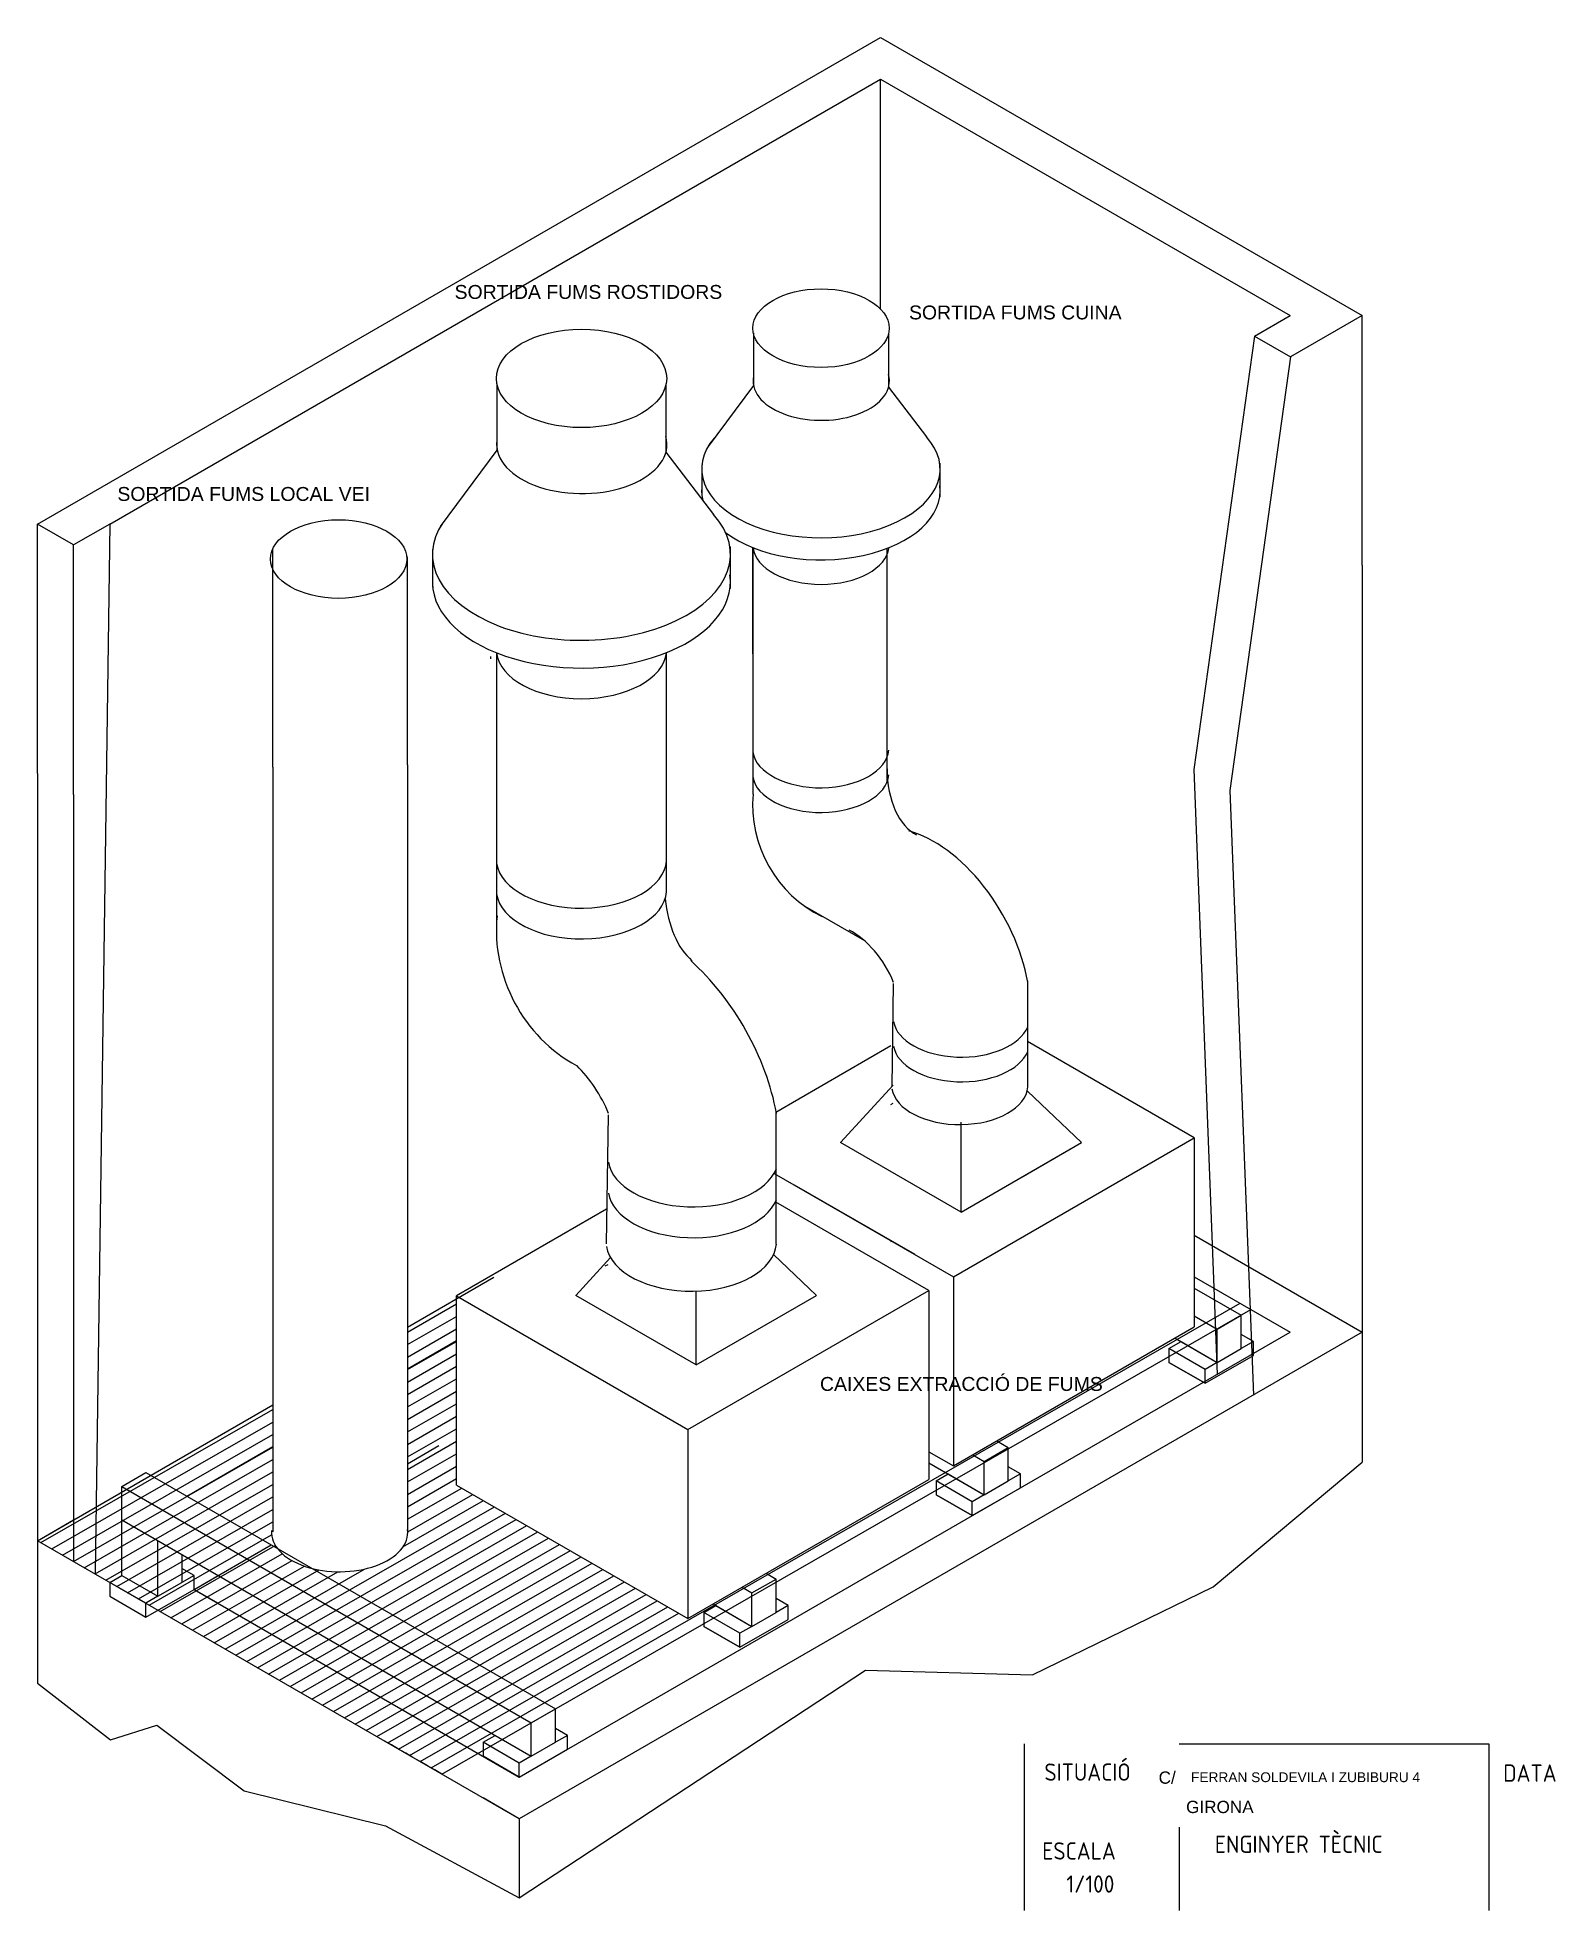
# Model space of a CAD drawing. Header units: millimetres. Extents: x 7 to 259, y -45 to 103.
# Drawn here: x 39.23 to 61.06, y 53.92 to 80.87 of the extents above; entities that cross this region are included whole.
import ezdxf

# ---------------------------------------------------------------- set-up
doc = ezdxf.new("R2010")
doc.units = ezdxf.units.MM
doc.linetypes.add('CONTINUA', pattern=[0])
doc.linetypes.add('LÍNEAS_OCULTAS2', pattern=[4.7625, 3.175, -1.5875])
for name, color, linetype in [('CAJETI1', 5, 'Continuous'), ('emergencia', 97, 'Continuous'), ('est.bancada', 1, 'Continuous')]:
    doc.layers.add(name, color=color, linetype=linetype)
doc.styles.add('ISO', font='isocp.shx')
doc.styles.get("Standard").update_dxf_attribs({"font": 'arial.ttf'})

msp = doc.modelspace()

# ---------------------------------------------------------------- texts
at = {"layer": 'CAJETI1', "color": 10, "linetype": 'LÍNEAS_OCULTAS2'}
for s, p in [('SORTIDA FUMS ROSTIDORS ', (45.227, 77.107)), ('SORTIDA FUMS CUINA ', (51.762, 76.812)), ('SORTIDA FUMS LOCAL VEI ', (40.378, 74.201)), ('CAIXES EXTRACCIÓ DE FUMS', (50.482, 61.398))]:
    msp.add_text(s, height=0.2, dxfattribs=at).set_placement(p)
at = {"layer": 'CAJETI1', "color": 5, "style": 'ISO'}
for s, height, p in [('SITUACIÓ', 0.2483, (53.709, 55.79)), ('DATA', 0.2483, (60.307, 55.776)), ('ENGINYER TÈCNIC', 0.24828, (56.161, 54.752)), ('ESCALA', 0.2483, (53.678, 54.656)), ('1/100', 0.2483, (54.026, 54.18))]:
    msp.add_text(s, height=height, dxfattribs=at).set_placement(p)
at = {"layer": 'CAJETI1', "color": 5, "linetype": 'LÍNEAS_OCULTAS2'}
for s, height, p in [('C/', 0.1763, (55.352, 55.747)), ('FERRAN SOLDEVILA I ZUBIBURU 4', 0.141, (55.818, 55.77)), ('GIRONA', 0.1763, (55.747, 55.325))]:
    msp.add_text(s, height=height, dxfattribs=at).set_placement(p)

# ---------------------------------------------------------------- linework, layer by layer
for p, q in [((39.229, 73.868), (51.353, 80.868)), ((51.353, 80.868), (58.281, 76.868)), ((40.268, 73.868), (51.353, 80.268)), ((51.353, 80.268), (57.242, 76.868)), ((56.73, 76.573), (57.242, 76.868)), ((58.281, 76.868), (57.25, 76.273)), ((56.73, 76.573), (57.25, 76.273)), ((45.836, 75.883), (45.836, 74.933)), ((48.266, 75.865), (48.266, 74.9)), ((45.836, 74.933), (45.021, 73.834)), ((48.266, 74.9), (48.95, 74.007)), ((39.748, 73.568), (39.229, 73.868)), ((44.911, 73.504), (44.911, 72.962)), ((49.19, 73.546), (49.19, 72.941)), ((49.51, 73.531), (49.51, 71.999)), ((58.281, 73.278), (58.281, 62.243)), ((45.742, 71.963), (45.742, 71.93)), ((42.611, 70.37), (42.611, 59.37)), ((44.55, 70.406), (44.55, 59.406)), ((39.229, 70.278), (39.229, 59.243)), ((39.748, 69.978), (39.748, 58.943)), ((53.467, 67.298), (53.467, 65.771)), ((49.849, 65.418), (49.849, 63.509)), ((55.865, 63.638), (58.281, 62.243)), ((44.55, 62.316), (45.791, 63.032)), ((55.865, 63.038), (57.242, 62.243)), ((44.55, 61.716), (45.257, 62.124)), ((58.281, 62.243), (46.157, 55.243)), ((46.157, 55.843), (57.242, 62.243)), ((55.674, 62.108), (56.194, 61.808)), ((56.021, 61.508), (55.501, 61.808)), ((39.229, 59.243), (42.611, 61.196)), ((41.376, 59.883), (42.611, 60.596)), ((44.55, 60.351), (45.001, 60.611)), ((52.324, 60.204), (52.844, 59.904)), ((52.671, 59.604), (52.151, 59.904)), ((39.229, 59.243), (39.748, 59.543)), ((44.55, 59.406), (44.55, 59.347)), ((46.157, 55.243), (39.229, 59.243)), ((41.48, 58.543), (42.589, 59.183)), ((40.441, 58.743), (40.961, 58.443)), ((41.48, 58.543), (41.827, 58.743)), ((41.48, 58.543), (46.157, 55.843)), ((41.48, 58.543), (41.827, 58.343)), ((48.985, 58.311), (49.504, 58.011)), ((49.331, 57.711), (48.812, 58.011)), ((45.81, 56.443), (46.33, 56.143)), ((46.157, 55.843), (45.637, 56.143)), ((46.157, 55.243), (45.637, 55.543))]:
    msp.add_line(p, q)
at = {"color": 5}
for p, q in [((49.524, 76.621), (49.524, 75.861)), ((51.467, 76.607), (51.467, 75.835)), ((49.524, 75.861), (48.872, 74.983)), ((51.467, 75.835), (52.014, 75.121)), ((48.784, 74.718), (48.784, 74.285)), ((52.204, 74.743), (52.204, 74.26))]:
    msp.add_line(p, q, dxfattribs=at)
at = {"color": 1}
msp.add_line((49.52, 73.527), (49.52, 73.501), dxfattribs=at)
at = {"color": 5}
msp.add_ellipse((50.497, 76.686), major_axis=(-0.98, 0), ratio=0.57735, dxfattribs=at)
for centre, major_axis in [((47.053, 75.963), (-1.225, 0)), ((43.559, 73.365), (-0.98, 0))]:
    msp.add_ellipse(centre, major_axis=major_axis, ratio=0.57735)
for centre, major_axis, start_param, end_param in [((50.5, 75.926), (-0.98, 0), 6.205686, 9.587114), ((50.495, 74.661), (-1.715, 0), 5.81869, 9.907315), ((50.495, 74.341), (-1.715, 0), 6.225762, 6.419831), ((50.495, 74.341), (-1.715, 0), 6.926865, 9.507579), ((50.497, 73.566), (-0.98, 0), 0.067467, 3.076477)]:
    msp.add_ellipse(centre, major_axis=major_axis, ratio=0.57735, start_param=start_param, end_param=end_param, dxfattribs=at)
for centre, major_axis, start_param, end_param in [((47.057, 75.014), (-1.225, 0), 6.205686, 9.587114), ((47.051, 73.433), (-2.143, 0), 5.81869, 9.907315), ((47.051, 73.033), (-2.143, 0), 6.225762, 9.507579), ((47.053, 72.063), (-1.225, 0), 0.067467, 3.076477), ((50.491, 70.64), (-0.98, 0), 0.090639, 3.099066), ((52.012, 70.349), (0, -0.98), 4.712389, 6.033644), ((50.491, 70.285), (-0.98, 0), 0.090639, 3.099066), ((47.051, 69.05), (-1.225, 0), 0.090639, 3.099066), ((47.051, 68.607), (-1.225, 0), 0.090639, 3.099066), ((48.952, 68.687), (0, -1.225), 4.883222, 5.827337), ((52.516, 66.765), (-0.98, 0), 0.090639, 2.914378), ((52.516, 66.41), (-0.98, 0), 0.090639, 2.914378), ((52.492, 65.795), (-0.98, 0), 0.090639, 3.099066), ((48.661, 64.752), (-1.225, 0), 0.090639, 2.914378), ((48.661, 64.308), (-1.225, 0), 0.090639, 2.914378), ((48.631, 63.54), (-1.225, 0), 0.090639, 3.099066), ((43.574, 59.362), (-0.98, 0), 6.236892, 9.501292)]:
    msp.add_ellipse(centre, major_axis=major_axis, ratio=0.57735, start_param=start_param, end_param=end_param)
at = {"layer": 'CAJETI1', "linetype": 'CONTINUA'}
msp.add_line((53.421, 53.923), (53.421, 56.323), dxfattribs=at)
at = {"layer": 'emergencia', "color": 5}
for p, q in [((55.648, 56.323), (60.102, 56.323)), ((60.102, 56.323), (60.102, 53.923)), ((55.648, 55.123), (55.648, 53.923))]:
    msp.add_line(p, q, dxfattribs=at)
at = {"layer": 'est.bancada', "color": 5}
for p, q in [((51.353, 76.961), (51.353, 80.268)), ((58.281, 73.278), (58.281, 76.868)), ((56.73, 76.573), (55.859, 70.335)), ((57.25, 76.273), (56.378, 70.035)), ((39.229, 70.278), (39.229, 73.868)), ((40.268, 73.868), (39.748, 73.568)), ((40.268, 73.868), (40.057, 58.765)), ((39.748, 69.978), (39.748, 73.568)), ((42.611, 70.37), (42.611, 73.508)), ((44.55, 70.406), (44.55, 73.395)), ((49.521, 69.984), (49.521, 73.527)), ((51.446, 70.159), (51.446, 73.518)), ((45.831, 72.016), (45.831, 67.919)), ((48.274, 68.577), (48.274, 72.011)), ((55.859, 70.335), (56.194, 61.638)), ((56.378, 70.035), (56.714, 61.338)), ((51.125, 67.871), (50.267, 68.366)), ((51.534, 67.259), (51.513, 65.775)), ((47.434, 65.369), (47.407, 63.514)), ((58.281, 62.243), (58.281, 60.373)), ((56.136, 58.58), (58.281, 60.373)), ((39.229, 59.243), (39.229, 57.195)), ((53.536, 57.315), (56.136, 58.58)), ((39.229, 57.195), (40.278, 56.379)), ((46.157, 54.106), (51.136, 57.381)), ((51.136, 57.381), (53.536, 57.315)), ((40.278, 56.379), (40.946, 56.59)), ((40.946, 56.59), (42.199, 55.647)), ((42.199, 55.647), (44.234, 55.143)), ((46.157, 55.243), (46.157, 54.106)), ((44.234, 55.143), (46.157, 54.106))]:
    msp.add_line(p, q, dxfattribs=at)
at = {"layer": 'est.bancada', "color": 3}
for p, q in [((51.503, 66.36), (49.849, 65.405)), ((55.865, 65.038), (53.467, 66.423)), ((51.533, 65.797), (50.778, 64.97)), ((53.467, 65.709), (54.242, 64.97)), ((52.51, 63.97), (52.51, 65.266)), ((52.51, 63.97), (50.778, 64.97)), ((52.401, 63.038), (55.865, 65.038)), ((52.51, 63.97), (54.242, 64.97)), ((53.376, 64.47), (54.242, 64.97)), ((55.865, 65.038), (55.865, 62.318)), ((49.823, 64.527), (52.401, 63.038)), ((51.849, 63.358), (50.117, 64.358)), ((47.414, 64.01), (45.257, 62.764)), ((52.046, 62.844), (49.849, 64.113)), ((49.815, 63.359), (50.433, 62.771)), ((47.468, 63.318), (46.969, 62.771)), ((48.582, 60.844), (52.046, 62.844)), ((48.701, 61.771), (48.701, 62.834)), ((52.046, 62.844), (52.046, 60.124)), ((52.401, 63.038), (52.401, 60.318)), ((45.257, 60.044), (45.257, 62.764)), ((45.257, 62.764), (48.582, 60.844)), ((48.701, 61.771), (46.969, 62.771)), ((48.701, 61.771), (50.433, 62.771)), ((52.401, 60.318), (55.865, 62.318)), ((48.582, 60.844), (48.582, 58.124)), ((52.046, 60.523), (52.401, 60.318)), ((48.582, 58.124), (52.046, 60.124)), ((45.257, 60.044), (48.582, 58.124))]:
    msp.add_line(p, q, dxfattribs=at)
at = {"layer": 'est.bancada', "color": 6}
for p, q in [((51.503, 65.52), (51.535, 65.538)), ((51.503, 63.545), (51.513, 63.551)), ((51.503, 63.545), (51.513, 63.551)), ((47.395, 63.196), (47.435, 63.218)), ((44.55, 62.244), (45.257, 62.65)), ((44.889, 55.975), (56.524, 62.658)), ((45.045, 55.885), (56.679, 62.568)), ((44.55, 62.064), (45.257, 62.47)), ((44.55, 61.885), (45.257, 62.291)), ((44.55, 61.705), (45.257, 62.111)), ((44.55, 61.705), (45.257, 62.111)), ((55.501, 62.008), (55.674, 62.108)), ((56.021, 61.708), (55.501, 62.008)), ((55.501, 62.008), (55.501, 61.808)), ((56.714, 62.108), (56.54, 62.208)), ((56.714, 62.108), (56.54, 62.008)), ((56.714, 61.908), (56.714, 62.108)), ((44.55, 61.526), (45.257, 61.932)), ((44.55, 61.346), (45.257, 61.752)), ((55.501, 61.808), (56.021, 61.508)), ((56.021, 61.508), (56.714, 61.908)), ((56.194, 61.808), (56.021, 61.708)), ((56.021, 61.508), (56.021, 61.708)), ((44.55, 61.167), (45.257, 61.572)), ((44.55, 60.987), (45.257, 61.393)), ((44.55, 60.808), (45.257, 61.213)), ((39.277, 59.215), (42.611, 61.13)), ((39.433, 59.125), (42.611, 60.95)), ((44.55, 60.628), (45.257, 61.034)), ((39.589, 59.035), (42.611, 60.771)), ((44.55, 60.449), (45.257, 60.854)), ((44.55, 60.449), (45.257, 60.854)), ((44.55, 60.269), (45.257, 60.675)), ((39.745, 58.945), (42.611, 60.591)), ((39.745, 58.945), (42.611, 60.591)), ((39.901, 58.855), (42.611, 60.412)), ((44.55, 60.089), (45.257, 60.495)), ((40.057, 58.765), (42.611, 60.232)), ((44.55, 59.91), (45.257, 60.316)), ((44.55, 59.73), (45.257, 60.136)), ((52.151, 60.104), (52.324, 60.204)), ((52.671, 59.804), (52.151, 60.104)), ((52.151, 60.104), (52.151, 59.904)), ((53.364, 60.204), (53.19, 60.304)), ((53.364, 60.204), (53.19, 60.104)), ((53.364, 60.004), (53.364, 60.204)), ((40.213, 58.675), (42.611, 60.053)), ((40.369, 58.585), (42.611, 59.873)), ((44.484, 59.154), (45.645, 59.82)), ((44.55, 59.551), (45.333, 60)), ((44.55, 59.551), (45.333, 60)), ((44.553, 59.373), (45.489, 59.91)), ((52.151, 59.904), (52.671, 59.604)), ((52.671, 59.604), (53.364, 60.004)), ((52.844, 59.904), (52.671, 59.804)), ((40.524, 58.495), (42.611, 59.694)), ((42.083, 57.595), (45.801, 59.73)), ((42.239, 57.505), (45.957, 59.64)), ((42.395, 57.415), (46.112, 59.55)), ((42.395, 57.415), (46.112, 59.55)), ((52.671, 59.604), (52.671, 59.804)), ((40.68, 58.405), (42.611, 59.514)), ((40.68, 58.405), (42.611, 59.514)), ((40.836, 58.315), (42.596, 59.326)), ((42.551, 57.325), (46.268, 59.46)), ((42.707, 57.235), (46.424, 59.37)), ((42.863, 57.145), (46.58, 59.28)), ((40.992, 58.225), (42.648, 59.176)), ((41.148, 58.135), (42.75, 59.055)), ((43.019, 57.055), (46.736, 59.19)), ((43.174, 56.965), (46.892, 59.1)), ((43.174, 56.965), (46.892, 59.1)), ((43.33, 56.875), (47.048, 59.01)), ((40.268, 58.643), (40.441, 58.743)), ((41.304, 58.045), (42.891, 58.957)), ((41.304, 58.045), (42.891, 58.957)), ((41.48, 58.743), (41.307, 58.843)), ((41.48, 58.743), (41.307, 58.643)), ((41.46, 57.955), (43.067, 58.878)), ((41.48, 58.543), (41.48, 58.743)), ((41.616, 57.865), (43.282, 58.822)), ((41.772, 57.775), (43.55, 58.797)), ((41.927, 57.685), (43.93, 58.835)), ((43.486, 56.785), (47.204, 58.92)), ((43.642, 56.695), (47.36, 58.83)), ((40.788, 58.343), (40.268, 58.643)), ((40.268, 58.643), (40.268, 58.443)), ((40.788, 58.143), (41.48, 58.543)), ((43.798, 56.605), (47.515, 58.74)), ((43.954, 56.515), (47.671, 58.65)), ((44.11, 56.425), (47.827, 58.56)), ((40.268, 58.443), (40.788, 58.143)), ((40.961, 58.443), (40.788, 58.343)), ((40.788, 58.143), (40.788, 58.343)), ((44.266, 56.335), (47.983, 58.47)), ((44.422, 56.245), (48.139, 58.38)), ((44.577, 56.155), (48.295, 58.29)), ((48.812, 58.211), (48.985, 58.311)), ((49.331, 57.911), (48.812, 58.211)), ((48.812, 58.211), (48.812, 58.011)), ((50.024, 58.311), (49.851, 58.411)), ((50.024, 58.311), (49.851, 58.211)), ((50.024, 58.111), (50.024, 58.311)), ((44.733, 56.065), (48.451, 58.2)), ((48.812, 58.011), (49.331, 57.711)), ((49.331, 57.711), (50.024, 58.111)), ((49.504, 58.011), (49.331, 57.911)), ((49.331, 57.711), (49.331, 57.911)), ((44.318, 56.305), (44.214, 56.365)), ((45.637, 56.343), (45.81, 56.443)), ((46.157, 56.043), (45.637, 56.343)), ((45.637, 56.343), (45.637, 56.143)), ((46.85, 56.443), (46.677, 56.543)), ((46.85, 56.443), (46.677, 56.343)), ((46.85, 56.243), (46.85, 56.443)), ((44.422, 56.245), (44.318, 56.305)), ((44.525, 56.185), (44.422, 56.245)), ((44.629, 56.125), (44.525, 56.185)), ((44.733, 56.065), (44.629, 56.125)), ((44.837, 56.005), (44.733, 56.065)), ((45.637, 56.143), (46.157, 55.843)), ((46.157, 55.843), (46.85, 56.243)), ((46.33, 56.143), (46.157, 56.043)), ((44.941, 55.945), (44.837, 56.005)), ((45.045, 55.885), (44.941, 55.945)), ((46.157, 55.843), (46.157, 56.043))]:
    msp.add_line(p, q, dxfattribs=at)
at = {"layer": 'est.bancada'}
for p, q in [((55.865, 62.878), (56.54, 62.488)), ((55.865, 62.478), (56.194, 62.288)), ((56.194, 62.288), (56.54, 62.488)), ((56.194, 61.808), (56.194, 62.288)), ((56.54, 62.008), (56.54, 62.488)), ((55.588, 62.158), (56.194, 61.808)), ((56.194, 61.808), (56.54, 62.008)), ((53.026, 60.679), (53.19, 60.584)), ((52.046, 60.364), (52.844, 59.904)), ((52.68, 60.479), (52.844, 60.384)), ((52.844, 60.384), (53.19, 60.584)), ((52.844, 59.904), (52.844, 60.384)), ((53.19, 60.104), (53.19, 60.584)), ((40.441, 60.023), (40.788, 60.223)), ((40.788, 60.223), (46.677, 56.823)), ((52.844, 59.904), (53.19, 60.104)), ((40.441, 59.543), (40.441, 60.023)), ((40.441, 60.023), (46.33, 56.623)), ((40.441, 59.543), (46.33, 56.143)), ((40.441, 58.743), (40.441, 59.543)), ((40.961, 58.443), (40.961, 59.243)), ((41.307, 59.043), (41.307, 58.643)), ((40.441, 58.743), (40.961, 58.443)), ((49.707, 58.774), (49.851, 58.691)), ((40.961, 58.443), (41.307, 58.643)), ((49.361, 58.574), (49.504, 58.491)), ((49.504, 58.491), (49.851, 58.691)), ((49.504, 58.011), (49.504, 58.491)), ((49.851, 58.211), (49.851, 58.691)), ((48.945, 58.334), (49.504, 58.011)), ((49.504, 58.011), (49.851, 58.211)), ((46.33, 56.623), (46.677, 56.823)), ((46.33, 56.143), (46.33, 56.623)), ((46.677, 56.343), (46.677, 56.823)), ((46.33, 56.143), (46.677, 56.343))]:
    msp.add_line(p, q, dxfattribs=at)
at = {"layer": 'est.bancada', "color": 5}
for centre, major_axis, ratio, start_param, end_param in [((50.958, 69.647), (-0.737, 1.42), 0.875, 0.92666, 2.294867), ((52.12, 67.701), (0.98, -1.697), 0.57735, 1.009001, 2.617994), ((47.634, 67.809), (-0.922, 1.775), 0.875, 0.92666, 2.236957), ((50.948, 67.199), (0.49, -0.849), 0.57735, 1.331824, 2.426589), ((48.166, 65.922), (1.225, -2.121), 0.57735, 1.009001, 2.089428), ((46.702, 65.295), (0.612, -1.061), 0.57735, 1.331824, 2.025435)]:
    msp.add_ellipse(centre, major_axis=major_axis, ratio=ratio, start_param=start_param, end_param=end_param, dxfattribs=at)

msp.set_redraw_order([(e.dxf.handle, doc.entitydb.next_handle()) for e in msp.query("TEXT MTEXT ATTDEF DIMENSION ARC_DIMENSION")])  # texts and dimensions are drawn at this point

doc.saveas('drawing.dxf')
